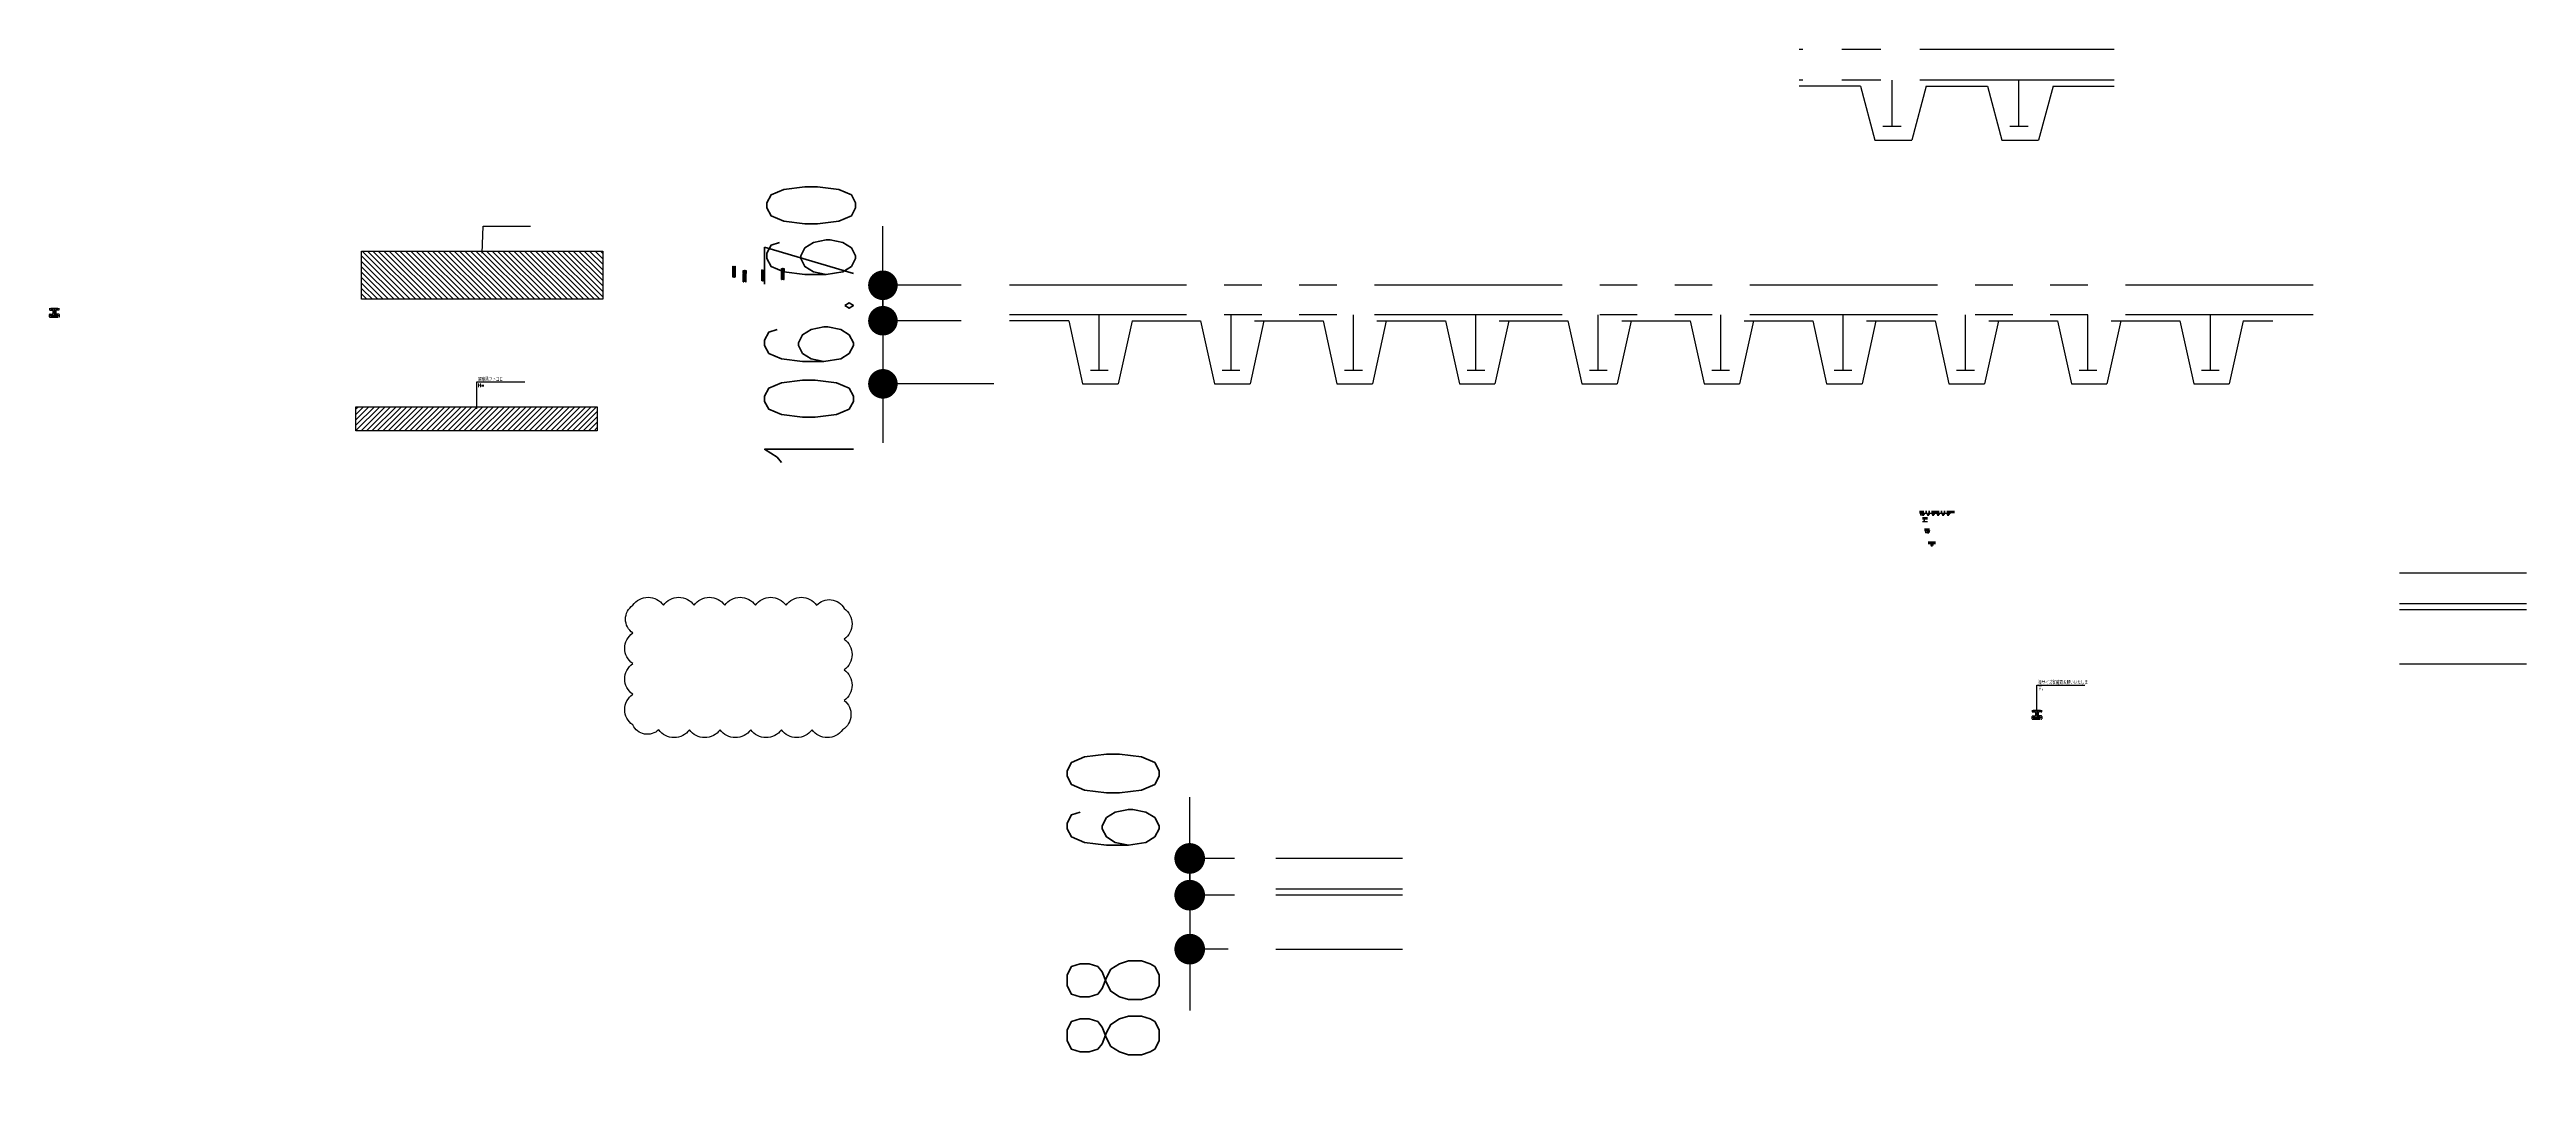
# Model space of a CAD drawing. Header units: inches. Extents: x 0 to 357596, y -35 to 212559.
# Drawn here: x 10852 to 113474, y 83853 to 126444 of the extents above; entities that cross this region are included whole.
import ezdxf

# ---------------------------------------------------------------- set-up
doc = ezdxf.new("R2010")
doc.units = ezdxf.units.IN
doc.header["$LTSCALE"] = 10
doc.header["$MEASUREMENT"] = 0
doc.linetypes.add('PHANTOM', pattern=[63.5, 31.75, -6.35, 6.35, -6.35, 6.35, -6.35])
for name, color, linetype in [('_P15_文字', 3, 'Continuous'), ('_P15_製品', 4, 'Continuous'), ('_P15_製品寸法', 9, 'Continuous'), ('_グラスウール', 2, 'BATTING'), ('_別途', 6, 'PHANTOM'), ('_製品', 4, 'Continuous'), ('_製品寸法', 9, 'Continuous'), ('_躯体', 8, 'Continuous')]:
    doc.layers.add(name, color=color, linetype=linetype)
doc.layers.add('_ポイント', color=1, linetype='Continuous', plot=False)
doc.styles.add('OKAMURA', font='simplex8.shx', dxfattribs={"width": 0.7, "bigfont": 'BIGFONT.shx'})
doc.linetypes.add('BATTING', pattern='A,0.00254,-2.54,[134,ltypeshp.shx,S=2.54,R=0,X=-2.54,Y=0],-5.08,[134,ltypeshp.shx,S=2.54,R=180,X=2.54,Y=0],-2.54', length=10.16254)
doc.dimstyles.new('OKAMURA-003', dxfattribs={"dimscale": 3, "dimtxt": 3, "dimasz": 1, "dimexe": 0, "dimexo": 3, "dimgap": 1, "dimtad": 1, "dimdec": 3, "dimdsep": 46, "dimtxsty": 'OKAMURA', "dimblk1": 'DOT', "dimblk2": 'DOT', "dimsah": 1, "dimcen": 0, "dimclrd": 9, "dimclre": 9, "dimclrt": 3, "dimadec": 0, "dimazin": 0, "dimtfac": 1, "dimtdec": 3, "dimtix": 1, "dimtmove": 2, "dimatfit": 3, "dimldrblk": 'NONE', "dimfxl": 0, "dimtolj": 1, "dimarcsym": 0})
doc.dimstyles.new('OKAMURA-050', dxfattribs={"dimscale": 50, "dimtxt": 3, "dimasz": 1, "dimexe": 0, "dimexo": 3, "dimgap": 1, "dimtad": 1, "dimdec": 8, "dimdsep": 46, "dimtxsty": 'OKAMURA', "dimblk1": 'DOT', "dimblk2": 'DOT', "dimsah": 1, "dimcen": 0, "dimclrt": 3, "dimadec": 0, "dimazin": 0, "dimtfac": 1, "dimtdec": 8, "dimtix": 1, "dimtmove": 2, "dimatfit": 3, "dimfxl": 1, "dimtolj": 1, "dimarcsym": 0})
pattern_1 = [(37.5, (0, 0), (-0.32, 9.78826), [0, -7.7216, 0, -8.636, 0, -8.255]), (7.5, (0, 0), (8.99047, 14.3365), [0, -4.1656, 0, -6.9596, 0, -2.667]), (327.5, (-6.248, 0), (15.81985, 0.02874), [0, -2.54, 0, -9.144, 0, -11.938]), (317.5, (-6.248, 0), (15.27113, 4.4586), [0, -1.27, 0, -5.9944, 0, -6.858])]

# ---------------------------------------------------------------- blocks, each defined once
blk = doc.blocks.new('_DOT')
at = {"color": 0, "linetype": 'ByBlock'}
blk.add_line((-0.5, 0), (-1, 0), dxfattribs=at)
at = {"color": 0, "linetype": 'ByBlock', "const_width": 0.5}
blk.add_lwpolyline([(-0.25, 0, 1), (0.25, 0, 1)], format="xyb", close=True, dxfattribs=at)
blk = doc.blocks.new('*D68')
at = {"layer": '_製品寸法', "color": 9, "lineweight": -2, "transparency": 16777216}
for p, q in [((59, 0), (45, 0)), ((45, -3), (45, -85)), ((114, -88), (45, -88))]:
    blk.add_line(p, q, dxfattribs=at)
at = {"layer": 'Defpoints', "color": 0, "transparency": 16777216}
for p in [(68, 0), (45, -88), (124, -88)]:
    blk.add_point(p, dxfattribs=at)
at = {"layer": '_製品寸法', "color": 9, "lineweight": -2, "transparency": 16777216, "xscale": 3, "yscale": 3, "zscale": 3}
for p, rotation in [((45, 0), 90), ((45, -88), 270)]:
    blk.add_blockref('_DOT', p, dxfattribs=dict(at, rotation=rotation))
at = {"layer": '_製品寸法', "color": 3, "transparency": 16777216, "insert": (38, -44), "char_height": 9, "attachment_point": 5, "rotation": 90, "style": 'OKAMURA'}
blk.add_mtext('\\A1;88', dxfattribs=at)
blk = doc.blocks.new('_None')
blk = doc.blocks.new('*D69')
at = {"layer": '_製品寸法', "color": 9, "lineweight": -2, "transparency": 16777216}
for p, q in [((59, 60), (45, 60)), ((45, 57), (45, 3)), ((59, 0), (45, 0))]:
    blk.add_line(p, q, dxfattribs=at)
at = {"layer": 'Defpoints', "color": 0, "transparency": 16777216}
for p in [(45, 0), (68, 60), (68, 0)]:
    blk.add_point(p, dxfattribs=at)
at = {"layer": '_製品寸法', "color": 9, "lineweight": -2, "transparency": 16777216, "xscale": 3, "yscale": 3, "zscale": 3}
for p, rotation in [((45, 60), 90), ((45, 0), 270)]:
    blk.add_blockref('_DOT', p, dxfattribs=dict(at, rotation=rotation))
at = {"layer": '_製品寸法', "color": 3, "transparency": 16777216, "insert": (38, 30), "char_height": 9, "attachment_point": 5, "rotation": 90, "style": 'OKAMURA'}
blk.add_mtext('\\A1;60', dxfattribs=at)
blk = doc.blocks.new('*D85')
at = {"layer": '_製品寸法', "color": 9, "lineweight": -2, "transparency": 16777216}
for p, q in [((74, 0), (60, 0)), ((60, -3), (60, -85)), ((64, -88), (60, -88))]:
    blk.add_line(p, q, dxfattribs=at)
at = {"layer": 'Defpoints', "color": 0, "transparency": 16777216}
for p in [(60, -88), (73, -88), (83, 0)]:
    blk.add_point(p, dxfattribs=at)
at = {"layer": '_製品寸法', "color": 9, "lineweight": -2, "transparency": 16777216, "xscale": 3, "yscale": 3, "zscale": 3}
for p, rotation in [((60, 0), 90), ((60, -88), 270)]:
    blk.add_blockref('_DOT', p, dxfattribs=dict(at, rotation=rotation))
at = {"layer": '_製品寸法', "color": 3, "transparency": 16777216, "insert": (52, -44), "char_height": 9, "attachment_point": 5, "rotation": 90, "style": 'OKAMURA'}
blk.add_mtext('\\A1;88', dxfattribs=at)
blk = doc.blocks.new('*D86')
at = {"layer": '_製品寸法', "color": 9, "lineweight": -2, "transparency": 16777216}
for p, q in [((74, 60), (60, 60)), ((60, 57), (60, 3)), ((74, 0), (60, 0))]:
    blk.add_line(p, q, dxfattribs=at)
at = {"layer": 'Defpoints', "color": 0, "transparency": 16777216}
for p in [(60, 0), (83, 60), (83, 0)]:
    blk.add_point(p, dxfattribs=at)
at = {"layer": '_製品寸法', "color": 9, "lineweight": -2, "transparency": 16777216, "xscale": 3, "yscale": 3, "zscale": 3}
for p, rotation in [((60, 60), 90), ((60, 0), 270)]:
    blk.add_blockref('_DOT', p, dxfattribs=dict(at, rotation=rotation))
at = {"layer": '_製品寸法', "color": 3, "transparency": 16777216, "insert": (52, 30), "char_height": 9, "attachment_point": 5, "rotation": 90, "style": 'OKAMURA'}
blk.add_mtext('\\A1;60', dxfattribs=at)
blk = doc.blocks.new('SAN_DEKKI_Y2')
at = {"layer": '_別途'}
for p, q in [((207, 60), (-100, 60)), ((51.5, 10), (-100, 10)), ((-100, 0), (0, 0)), ((0, 0), (23.5, -88)), ((51.5, -65), (51.5, 10)), ((207, 10), (51.5, 10)), ((107, 0), (83.5, -88)), ((107, 0), (207, 0)), ((23.5, -88), (83.5, -88)), ((36.5, -65), (66.5, -65))]:
    blk.add_line(p, q, dxfattribs=at)
blk = doc.blocks.new('*D75')
at = {"layer": '_製品寸法', "color": 9, "lineweight": -2, "transparency": 16777216}
for p, q in [((59, 0), (45, 0)), ((45, -3), (45, -85)), ((114, -88), (45, -88))]:
    blk.add_line(p, q, dxfattribs=at)
at = {"layer": 'Defpoints', "color": 0, "transparency": 16777216}
for p in [(68, 0), (45, -88), (124, -88)]:
    blk.add_point(p, dxfattribs=at)
at = {"layer": '_製品寸法', "color": 9, "lineweight": -2, "transparency": 16777216, "xscale": 3, "yscale": 3, "zscale": 3}
for p, rotation in [((45, 0), 90), ((45, -88), 270)]:
    blk.add_blockref('_DOT', p, dxfattribs=dict(at, rotation=rotation))
at = {"layer": '_製品寸法', "color": 3, "transparency": 16777216, "insert": (38, -44), "char_height": 9, "attachment_point": 5, "rotation": 90, "style": 'OKAMURA'}
blk.add_mtext('\\A1;88', dxfattribs=at)
blk = doc.blocks.new('*D76')
at = {"layer": '_製品寸法', "color": 9, "lineweight": -2, "transparency": 16777216}
for p, q in [((59, 60), (45, 60)), ((45, 57), (45, 3)), ((59, 0), (45, 0))]:
    blk.add_line(p, q, dxfattribs=at)
at = {"layer": 'Defpoints', "color": 0, "transparency": 16777216}
for p in [(45, 0), (68, 60), (68, 0)]:
    blk.add_point(p, dxfattribs=at)
at = {"layer": '_製品寸法', "color": 9, "lineweight": -2, "transparency": 16777216, "xscale": 3, "yscale": 3, "zscale": 3}
for p, rotation in [((45, 60), 90), ((45, 0), 270)]:
    blk.add_blockref('_DOT', p, dxfattribs=dict(at, rotation=rotation))
at = {"layer": '_製品寸法', "color": 3, "transparency": 16777216, "insert": (38, 30), "char_height": 9, "attachment_point": 5, "rotation": 90, "style": 'OKAMURA'}
blk.add_mtext('\\A1;60', dxfattribs=at)
blk = doc.blocks.new('*D114')
at = {"layer": '_P15_製品寸法', "color": 0, "lineweight": -2, "transparency": 16777216}
for p, q in [((-214.3, 50), (-214.3, 100)), ((-81.8, 0), (-214.3, 0)), ((-214.3, 0), (-214.3, -106.7)), ((-26.5, -106.7), (-214.3, -106.7)), ((-214.3, -156.7), (-214.3, -206.7))]:
    blk.add_line(p, q, dxfattribs=at)
at = {"layer": 'Defpoints', "color": 0, "transparency": 16777216}
for p in [(68.2, 0), (-214.3, -106.7), (123.5, -106.7)]:
    blk.add_point(p, dxfattribs=at)
at = {"layer": '_P15_製品寸法', "color": 0, "lineweight": -2, "transparency": 16777216, "xscale": 50, "yscale": 50, "zscale": 50}
for p, rotation in [((-214.3, 0), 270), ((-214.3, -106.7), 90)]:
    blk.add_blockref('_DOT', p, dxfattribs=dict(at, rotation=rotation))
at = {"layer": '_P15_製品寸法', "color": 3, "transparency": 16777216, "insert": (-339.3, -64.3), "char_height": 150, "attachment_point": 5, "rotation": 90, "style": 'OKAMURA'}
blk.add_mtext('\\A1;106.7', dxfattribs=at)
blk = doc.blocks.new('*D115')
at = {"layer": '_P15_製品寸法', "color": 0, "lineweight": -2, "transparency": 16777216}
for p, q in [((-214.3, 110), (-214.3, 160)), ((-81.8, 60), (-214.3, 60)), ((-214.3, 60), (-214.3, 0)), ((-81.8, 0), (-214.3, 0)), ((-214.3, -50), (-214.3, -100))]:
    blk.add_line(p, q, dxfattribs=at)
at = {"layer": 'Defpoints', "color": 0, "transparency": 16777216}
for p in [(68.2, 60), (-214.3, 0), (68.2, 0)]:
    blk.add_point(p, dxfattribs=at)
at = {"layer": '_P15_製品寸法', "color": 0, "lineweight": -2, "transparency": 16777216, "xscale": 50, "yscale": 50, "zscale": 50}
for p, rotation in [((-214.3, 60), 270), ((-214.3, 0), 90)]:
    blk.add_blockref('_DOT', p, dxfattribs=dict(at, rotation=rotation))
at = {"layer": '_P15_製品寸法', "color": 3, "transparency": 16777216, "insert": (-335.5, 150.2), "char_height": 150, "attachment_point": 5, "rotation": 90, "style": 'OKAMURA'}
blk.add_mtext('\\A1;60', dxfattribs=at)
blk = doc.blocks.new('*U95')
at = {"layer": '_別途'}
h = blk.add_hatch(dxfattribs=at)
h.set_pattern_fill('AR-SAND', color=256, scale=0.2, style=0)
h.set_pattern_definition(pattern_1)
h.paths.add_polyline_path([(-59, 457), (-46, 457), (-46, 332), (-59, 332)])
h = blk.add_hatch(dxfattribs=at)
h.set_pattern_fill('AR-SAND', color=256, scale=0.2, style=0)
h.set_pattern_definition(pattern_1)
h.paths.add_polyline_path([(-59, 0), (-46, 0), (-46, 322), (-59, 322)])
h = blk.add_hatch(dxfattribs=at)
h.set_pattern_fill('AR-SAND', color=256, scale=0.2, style=0)
h.set_pattern_definition(pattern_1)
h.paths.add_polyline_path([(-46, 457), (-34, 457), (-34, 332), (-46, 332)])
h = blk.add_hatch(dxfattribs=at)
h.set_pattern_fill('AR-SAND', color=256, scale=0.2, style=0)
h.set_pattern_definition(pattern_1)
h.paths.add_polyline_path([(-46, 0), (-34, 0), (-34, 322), (-46, 322)])
h = blk.add_hatch(dxfattribs=at)
h.set_pattern_fill('AR-SAND', color=256, scale=0.2, style=0)
h.set_pattern_definition(pattern_1)
h.paths.add_polyline_path([(34, 457), (46, 457), (46, 332), (34, 332)])
h = blk.add_hatch(dxfattribs=at)
h.set_pattern_fill('AR-SAND', color=256, scale=0.2, style=0)
h.set_pattern_definition(pattern_1)
h.paths.add_polyline_path([(34, 0), (46, 0), (46, 322), (34, 322)])
h = blk.add_hatch(dxfattribs=at)
h.set_pattern_fill('AR-SAND', color=256, scale=0.2, style=0)
h.set_pattern_definition(pattern_1)
h.paths.add_polyline_path([(46, 457), (59, 457), (59, 332), (46, 332)])
h = blk.add_hatch(dxfattribs=at)
h.set_pattern_fill('AR-SAND', color=256, scale=0.2, style=0)
h.set_pattern_definition(pattern_1)
h.paths.add_polyline_path([(46, 0), (59, 0), (59, 322), (46, 322)])
at = {"layer": '_グラスウール', "ltscale": 4}
for points in [[(0, 332), (0, 457), (0, 457)], [(0, 0), (0, 322), (0, 322)]]:
    blk.add_lwpolyline(points, dxfattribs=at)
at = {"layer": '_ポイント'}
blk.add_point((0, 457), dxfattribs=at)
at = {"layer": '_別途'}
for p, q in [((-59, 332), (-59, 457)), ((-59, 0), (-59, 322)), ((-46, 332), (-46, 457)), ((-46, 0), (-46, 322)), ((-34, 332), (-34, 457)), ((-34, 0), (-34, 322)), ((34, 332), (34, 457)), ((34, 0), (34, 322)), ((46, 0), (46, 322)), ((59, 332), (59, 457)), ((59, 0), (59, 322))]:
    blk.add_line(p, q, dxfattribs=at)
at = {"layer": '_製品'}
blk.add_line((46, 332), (46, 457), dxfattribs=at)
at = {"layer": 'Defpoints', "ltscale": 2}
for points in [[(-59, 457), (-46, 457), (-46, 332), (-59, 332)], [(-59, 0), (-46, 0), (-46, 322), (-59, 322)], [(-46, 457), (-34, 457), (-34, 332), (-46, 332)], [(-46, 0), (-34, 0), (-34, 322), (-46, 322)], [(34, 457), (46, 457), (46, 332), (34, 332)], [(34, 0), (46, 0), (46, 322), (34, 322)], [(46, 457), (59, 457), (59, 332), (46, 332)], [(46, 0), (59, 0), (59, 322), (46, 322)]]:
    blk.add_lwpolyline(points, close=True, dxfattribs=at)
blk = doc.blocks.new('BOLT')
at = {"layer": '_ポイント'}
blk.add_point((0, 0), dxfattribs=at)
at = {"layer": '_製品'}
for p, q in [((0, 10.969464), (-9.5, 5.484637)), ((-9.5, 5.484637), (-9.5, -5.484636)), ((0, 10.969464), (9.5, 5.484636)), ((9.5, 5.484636), (9.5, -5.484637)), ((-9.5, -5.484636), (0, -10.969464)), ((9.5, -5.484637), (0, -10.969464))]:
    blk.add_line(p, q, dxfattribs=at)
for radius in [9.5, 6]:
    blk.add_circle((0, 0), radius, dxfattribs=at)
blk = doc.blocks.new('ピース')
at = {"layer": '_製品', "ltscale": 2}
for p, q in [((-31, -50), (-31, 0)), ((-31, 0), (31, 0)), ((31, -50), (31, 0)), ((-31, -6), (31, -6)), ((-31, -50), (31, -50))]:
    blk.add_line(p, q, dxfattribs=at)
blk = doc.blocks.new('65ﾗﾝﾅｰ')
at = {"layer": '_製品', "ltscale": 2}
for p, q in [((-33.5, 40), (-33.5, 0)), ((-33.5, 40), (-32.7, 40)), ((-33.5, 0), (33.5, 0)), ((-32.7, 40), (-32.7, 0.8)), ((-32.7, 0.8), (32.7, 0.8)), ((32.7, 40), (32.7, 0.8)), ((33.5, 40), (32.7, 40)), ((33.5, 0), (33.5, 40))]:
    blk.add_line(p, q, dxfattribs=at)
blk = doc.blocks.new('*U97')
at = {"layer": '_製品'}
h = blk.add_hatch(dxfattribs=at)
h.set_pattern_fill('AR-SAND', color=256, scale=0.2, style=0)
h.set_pattern_definition([(37.5, (-647.514, -1076.187), (-0.320006, 9.788265), [0, -7.7216, 0, -8.636, 0, -8.255]), (7.5, (-647.514, -1076.187), (8.99047, 14.3365), [0, -4.1656, 0, -6.9596, 0, -2.667]), (327.5, (-653.762, -1076.187), (15.819847, 0.028744), [0, -2.54, 0, -9.144, 0, -11.938]), (317.5, (-653.762, -1076.187), (15.27113, 4.45859), [0, -1.27, 0, -5.9944, 0, -6.858])])
h.paths.add_polyline_path([(-59, 457), (-46, 457), (-46, 332), (-59, 332)])
h = blk.add_hatch(dxfattribs=at)
h.set_pattern_fill('AR-SAND', color=256, scale=0.2, style=0)
h.set_pattern_definition([(37.5, (-647.514, -1061.168), (-0.320006, 9.788265), [0, -7.7216, 0, -8.636, 0, -8.255]), (7.5, (-647.514, -1061.168), (8.99047, 14.3365), [0, -4.1656, 0, -6.9596, 0, -2.667]), (327.5, (-653.762, -1061.168), (15.819847, 0.028744), [0, -2.54, 0, -9.144, 0, -11.938]), (317.5, (-653.762, -1061.168), (15.27113, 4.45859), [0, -1.27, 0, -5.9944, 0, -6.858])])
h.paths.add_polyline_path([(-59, 0), (-46, 0), (-46, 322), (-59, 322)])
h = blk.add_hatch(dxfattribs=at)
h.set_pattern_fill('AR-SAND', color=256, scale=0.2, style=0)
h.set_pattern_definition([(37.5, (-635.014, -1076.187), (-0.320006, 9.788265), [0, -7.7216, 0, -8.636, 0, -8.255]), (7.5, (-635.014, -1076.187), (8.99047, 14.3365), [0, -4.1656, 0, -6.9596, 0, -2.667]), (327.5, (-641.262, -1076.187), (15.819847, 0.028744), [0, -2.54, 0, -9.144, 0, -11.938]), (317.5, (-641.262, -1076.187), (15.27113, 4.45859), [0, -1.27, 0, -5.9944, 0, -6.858])])
h.paths.add_polyline_path([(-46, 457), (-34, 457), (-34, 332), (-46, 332)])
h = blk.add_hatch(dxfattribs=at)
h.set_pattern_fill('AR-SAND', color=256, scale=0.2, style=0)
h.set_pattern_definition([(37.5, (-635.014, -1061.168), (-0.320006, 9.788265), [0, -7.7216, 0, -8.636, 0, -8.255]), (7.5, (-635.014, -1061.168), (8.99047, 14.3365), [0, -4.1656, 0, -6.9596, 0, -2.667]), (327.5, (-641.262, -1061.168), (15.819847, 0.028744), [0, -2.54, 0, -9.144, 0, -11.938]), (317.5, (-641.262, -1061.168), (15.27113, 4.45859), [0, -1.27, 0, -5.9944, 0, -6.858])])
h.paths.add_polyline_path([(-46, 0), (-34, 0), (-34, 322), (-46, 322)])
h = blk.add_hatch(dxfattribs=at)
h.set_pattern_fill('AR-SAND', color=256, scale=0.2, style=0)
h.set_pattern_definition([(37.5, (-670.014, -1076.187), (-0.320006, 9.788265), [0, -7.7216, 0, -8.636, 0, -8.255]), (7.5, (-670.014, -1076.187), (8.99047, 14.3365), [0, -4.1656, 0, -6.9596, 0, -2.667]), (327.5, (-676.262, -1076.187), (15.819847, 0.028744), [0, -2.54, 0, -9.144, 0, -11.938]), (317.5, (-676.262, -1076.187), (15.27113, 4.45859), [0, -1.27, 0, -5.9944, 0, -6.858])])
h.paths.add_polyline_path([(34, 457), (46, 457), (46, 332), (34, 332)])
h = blk.add_hatch(dxfattribs=at)
h.set_pattern_fill('AR-SAND', color=256, scale=0.2, style=0)
h.set_pattern_definition([(37.5, (-670.014, -1061.187), (-0.320006, 9.788265), [0, -7.7216, 0, -8.636, 0, -8.255]), (7.5, (-670.014, -1061.187), (8.99047, 14.3365), [0, -4.1656, 0, -6.9596, 0, -2.667]), (327.5, (-676.262, -1061.187), (15.819847, 0.028744), [0, -2.54, 0, -9.144, 0, -11.938]), (317.5, (-676.262, -1061.187), (15.27113, 4.45859), [0, -1.27, 0, -5.9944, 0, -6.858])])
h.paths.add_polyline_path([(34, 0), (46, 0), (46, 322), (34, 322)])
h = blk.add_hatch(dxfattribs=at)
h.set_pattern_fill('AR-SAND', color=256, scale=0.2, style=0)
h.set_pattern_definition([(37.5, (-657.514, -1076.187), (-0.320006, 9.788265), [0, -7.7216, 0, -8.636, 0, -8.255]), (7.5, (-657.514, -1076.187), (8.99047, 14.3365), [0, -4.1656, 0, -6.9596, 0, -2.667]), (327.5, (-663.762, -1076.187), (15.819847, 0.028744), [0, -2.54, 0, -9.144, 0, -11.938]), (317.5, (-663.762, -1076.187), (15.27113, 4.45859), [0, -1.27, 0, -5.9944, 0, -6.858])])
h.paths.add_polyline_path([(46, 457), (59, 457), (59, 332), (46, 332)])
h = blk.add_hatch(dxfattribs=at)
h.set_pattern_fill('AR-SAND', color=256, scale=0.2, style=0)
h.set_pattern_definition([(37.5, (-657.514, -1061.187), (-0.320006, 9.788265), [0, -7.7216, 0, -8.636, 0, -8.255]), (7.5, (-657.514, -1061.187), (8.99047, 14.3365), [0, -4.1656, 0, -6.9596, 0, -2.667]), (327.5, (-663.762, -1061.187), (15.819847, 0.028744), [0, -2.54, 0, -9.144, 0, -11.938]), (317.5, (-663.762, -1061.187), (15.27113, 4.45859), [0, -1.27, 0, -5.9944, 0, -6.858])])
h.paths.add_polyline_path([(46, 0), (59, 0), (59, 322), (46, 322)])
at = {"layer": '_グラスウール', "ltscale": 4}
for points in [[(0, 332), (0, 457), (0, 457)], [(0, 0), (0, 322), (0, 322)]]:
    blk.add_lwpolyline(points, dxfattribs=at)
at = {"layer": '_ポイント'}
blk.add_point((0, 457), dxfattribs=at)
at = {"layer": '_製品'}
for p, q in [((-59, 332), (-59, 457)), ((-59, 0), (-59, 322)), ((-46, 332), (-46, 457)), ((-46, 457), (-34, 457)), ((-46, 0), (-46, 322)), ((-34, 0), (-46, 0)), ((-34, 332), (-34, 457)), ((-34, 0), (-34, 322)), ((34, 332), (34, 457)), ((34, 457), (46, 457)), ((34, 0), (34, 322)), ((46, 0), (34, 0)), ((46, 332), (46, 457)), ((46, 0), (46, 322)), ((59, 332), (59, 457)), ((59, 0), (59, 322))]:
    blk.add_line(p, q, dxfattribs=at)
at = {"layer": 'Defpoints', "ltscale": 2}
for points in [[(-59, 457), (-46, 457), (-46, 332), (-59, 332)], [(-59, 0), (-46, 0), (-46, 322), (-59, 322)], [(-46, 457), (-34, 457), (-34, 332), (-46, 332)], [(-46, 0), (-34, 0), (-34, 322), (-46, 322)], [(34, 457), (46, 457), (46, 332), (34, 332)], [(34, 0), (46, 0), (46, 322), (34, 322)], [(46, 457), (59, 457), (59, 332), (46, 332)], [(46, 0), (59, 0), (59, 322), (46, 322)]]:
    blk.add_lwpolyline(points, close=True, dxfattribs=at)
at = {"layer": '_製品'}
for name, p in [('65ﾗﾝﾅｰ', (0, 65)), ('ピース', (0, 65)), ('BOLT', (0, 40))]:
    blk.add_blockref(name, p, dxfattribs=at)
blk = doc.blocks.new('*U96')
at = {"layer": '_製品'}
h = blk.add_hatch(dxfattribs=at)
h.set_pattern_fill('AR-SAND', color=256, scale=0.2, style=0)
h.set_pattern_definition(pattern_1)
h.paths.add_polyline_path([(-46, 332), (-33, 332), (-33, 457), (-46, 457)])
h.paths.add_polyline_path([(-46, 0), (-33, 0), (-33, 322), (-46, 322)])
at = {"layer": '_製品', "ltscale": 2}
h = blk.add_hatch(dxfattribs=at)
h.set_pattern_fill('AR-SAND', color=256, scale=0.2, style=0)
h.set_pattern_definition(pattern_1)
h.paths.add_polyline_path([(34, 332), (46, 332), (46, 457), (34, 457)])
h.paths.add_polyline_path([(34, 0), (46, 0), (46, 322), (34, 322)])
at = {"layer": '_グラスウール', "ltscale": 4}
for points in [[(0, 332), (0, 457), (0, 457)], [(0, 0), (0, 322), (0, 322)]]:
    blk.add_lwpolyline(points, dxfattribs=at)
at = {"layer": '_ポイント', "ltscale": 2}
blk.add_point((0, 0), dxfattribs=at)
blk.add_point((0, 0), dxfattribs=at)
at = {"layer": '_製品', "ltscale": 2}
for p, q in [((-33, 457), (-46, 457)), ((-46, 457), (-46, 332)), ((-46, 0), (-46, 322)), ((-33, 0), (-46, 0)), ((-33, 332), (-33, 457)), ((-33, 322), (-33, 0)), ((46, 457), (34, 457)), ((34, 457), (34, 332)), ((34, 322), (34, 0)), ((34, 0), (46, 0)), ((46, 332), (46, 457)), ((46, 0), (46, 322))]:
    blk.add_line(p, q, dxfattribs=at)
at = {"layer": 'Defpoints'}
for points in [[(-46, 332), (-46, 457), (-33, 457), (-33, 332)], [(-33, 322), (-33, 0), (-46, 0), (-46, 322)], [(34, 332), (34, 457), (46, 457), (46, 332)], [(46, 322), (46, 0), (34, 0), (34, 322)]]:
    blk.add_lwpolyline(points, close=True, dxfattribs=at)
at = {"layer": '_製品'}
for name, p in [('65ﾗﾝﾅｰ', (0, 65)), ('ピース', (0, 65)), ('BOLT', (0, 40))]:
    blk.add_blockref(name, p, dxfattribs=at)
blk = doc.blocks.new('*U94')
at = {"layer": '_別途'}
h = blk.add_hatch(dxfattribs=at)
h.set_pattern_fill('AR-SAND', color=256, scale=0.2, style=0)
h.set_pattern_definition(pattern_1)
h.paths.add_polyline_path([(-46, 332), (-33, 332), (-33, 457), (-46, 457)])
h.paths.add_polyline_path([(-46, 0), (-33, 0), (-33, 322), (-46, 322)])
h = blk.add_hatch(dxfattribs=at)
h.set_pattern_fill('AR-SAND', color=256, scale=0.2, style=0)
h.set_pattern_definition(pattern_1)
h.paths.add_polyline_path([(34, 332), (46, 332), (46, 457), (34, 457)])
h.paths.add_polyline_path([(34, 0), (46, 0), (46, 322), (34, 322)])
at = {"layer": '_グラスウール', "ltscale": 4}
for points in [[(0, 332), (0, 457), (0, 457)], [(0, 0), (0, 322), (0, 322)]]:
    blk.add_lwpolyline(points, dxfattribs=at)
at = {"layer": '_ポイント', "ltscale": 2}
blk.add_point((0, 0), dxfattribs=at)
blk.add_point((0, 0), dxfattribs=at)
at = {"layer": '_別途'}
for p, q in [((-46, 457), (-46, 332)), ((-46, 0), (-46, 322)), ((-33, 332), (-33, 457)), ((-33, 322), (-33, 0)), ((34, 457), (34, 332)), ((34, 322), (34, 0)), ((46, 332), (46, 457)), ((46, 0), (46, 322))]:
    blk.add_line(p, q, dxfattribs=at)
at = {"layer": 'Defpoints'}
for points in [[(-46, 332), (-46, 457), (-33, 457), (-33, 332)], [(-33, 322), (-33, 0), (-46, 0), (-46, 322)], [(34, 332), (34, 457), (46, 457), (46, 332)], [(46, 322), (46, 0), (34, 0), (34, 322)]]:
    blk.add_lwpolyline(points, close=True, dxfattribs=at)
blk = doc.blocks.new('*U109')
blk.add_line((0, 88), (0, 88))
blk.add_line((0, 88), (0, 88))
at = {"layer": '_別途'}
for p, q in [((514, 148), (0, 148)), ((514, 98), (0, 98)), ((100, 88), (0, 88)), ((100, 88), (123.5, 0)), ((151.5, 23), (151.5, 98)), ((207, 88), (183.5, 0)), ((207, 88), (307, 88)), ((307, 88), (330.5, 0)), ((307, 88), (330.5, 0)), ((358.5, 23), (358.5, 98)), ((358.5, 23), (358.5, 98)), ((414, 88), (390.5, 0)), ((414, 88), (390.5, 0)), ((414, 88), (514, 88)), ((123.5, 0), (183.5, 0)), ((136.5, 23), (166.5, 23)), ((330.5, 0), (390.5, 0)), ((330.5, 0), (390.5, 0)), ((343.5, 23), (373.5, 23)), ((343.5, 23), (373.5, 23))]:
    blk.add_line(p, q, dxfattribs=at)
blk = doc.blocks.new('*U110')
at = {"layer": '_別途'}
for p, q in [((207, 148), (0, 148)), ((207, 98), (0, 98)), ((207, 88), (0, 88)), ((0, 0), (207, 0))]:
    blk.add_line(p, q, dxfattribs=at)
blk = doc.blocks.new('*D112')
at = {"layer": '_P15_製品寸法', "color": 0, "lineweight": -2, "transparency": 16777216}
for p, q in [((-347.2, 138), (-347.2, 188)), ((-274.4, 88), (-347.2, 88)), ((-347.2, 88), (-347.2, 0)), ((-284.4, 0), (-347.2, 0)), ((-347.2, -50), (-347.2, -100))]:
    blk.add_line(p, q, dxfattribs=at)
at = {"layer": 'Defpoints', "color": 0, "transparency": 16777216}
for p in [(-124.4, 88), (-347.2, 0), (-134.4, 0)]:
    blk.add_point(p, dxfattribs=at)
at = {"layer": '_P15_製品寸法', "color": 0, "lineweight": -2, "transparency": 16777216, "xscale": 50, "yscale": 50, "zscale": 50}
for p, rotation in [((-347.2, 88), 270), ((-347.2, 0), 90)]:
    blk.add_blockref('_DOT', p, dxfattribs=dict(at, rotation=rotation))
at = {"layer": '_P15_製品寸法', "color": 3, "transparency": 16777216, "insert": (-472.2, -95.7), "char_height": 150, "attachment_point": 5, "rotation": 90, "style": 'OKAMURA'}
blk.add_mtext('\\A1;88', dxfattribs=at)
blk = doc.blocks.new('*D113')
at = {"layer": '_P15_製品寸法', "color": 0, "lineweight": -2, "transparency": 16777216}
for p, q in [((-347.2, 198), (-347.2, 248)), ((-274.4, 148), (-347.2, 148)), ((-347.2, 148), (-347.2, 88)), ((-274.4, 88), (-347.2, 88)), ((-347.2, 38), (-347.2, -12))]:
    blk.add_line(p, q, dxfattribs=at)
at = {"layer": 'Defpoints', "color": 0, "transparency": 16777216}
for p in [(-124.4, 148), (-347.2, 88), (-124.4, 88)]:
    blk.add_point(p, dxfattribs=at)
at = {"layer": '_P15_製品寸法', "color": 0, "lineweight": -2, "transparency": 16777216, "xscale": 50, "yscale": 50, "zscale": 50}
for p, rotation in [((-347.2, 148), 270), ((-347.2, 88), 90)]:
    blk.add_blockref('_DOT', p, dxfattribs=dict(at, rotation=rotation))
at = {"layer": '_P15_製品寸法', "color": 3, "transparency": 16777216, "insert": (-472.2, 241.5), "char_height": 150, "attachment_point": 5, "rotation": 90, "style": 'OKAMURA'}
blk.add_mtext('\\A1;60', dxfattribs=at)
blk = doc.blocks.new('P15_BONG_DA')
blk.add_lwpolyline([(-172.2, 14.2, -0.520567), (-122.2, 14.2, -0.520567), (-72.2, 14.2, -0.520567), (-22.2, 14.2, -0.520567), (27.8, 14.2, -0.520567), (77.8, 14.2, -0.520567), (127.8, 14.2, -0.520567), (172.6, 8.9, -0.520567), (172.6, -41.1, -0.520567), (172.6, -91.1, -0.520567), (172.6, -141.1, -0.520567), (170.2, -188.7, -0.520567), (120.2, -188.7, -0.520567), (70.2, -188.7, -0.520567), (20.2, -188.7, -0.520567), (-29.8, -188.7, -0.520567), (-79.8, -188.7, -0.520567), (-129.8, -188.7, -0.520567), (-172.2, -181, -0.520567), (-172.2, -131, -0.520567), (-172.2, -81, -0.520567), (-172.2, -31, -0.520567)], format="xyb", close=True)
blk = doc.blocks.new('*U377')
at = {"layer": '_別途'}
for p, q in [((-200, 0), (-200, -62)), ((-200, -360), (-200, -268)), ((-180, -82), (-79, -82)), ((-180, -248), (-79, -248)), ((-180, -380), (180, -380)), ((-59, -102), (-59, -185)), ((-59, -185), (-59, -228)), ((58, -102), (58, -192)), ((58, -185), (58, -228)), ((180, -82), (78, -82)), ((180, -248), (78, -248)), ((200, -62), (200, 0)), ((200, -268), (200, -360))]:
    blk.add_line(p, q, dxfattribs=at)
for centre, start, end in [((-180, -62), 180, 270), ((-180, -268), 90, 180), ((-180, -360), 180, 270), ((-79, -102), 0, 90), ((-79, -228), 270, 0), ((78, -102), 90, 180), ((78, -228), 180, 270), ((180, -62), 270, 0), ((180, -268), 0, 90), ((180, -360), 270, 0)]:
    blk.add_arc(centre, 20, start, end, dxfattribs=at)
at = {"layer": '_躯体'}
for p, q in [((-150, 0), (-150, -32)), ((-150, 0), (150, 0)), ((-150, -32), (-20, -32)), ((-150, -298), (-20, -298)), ((-150, -330), (-150, -298)), ((-150, -330), (150, -330)), ((-9, -43), (-9, -185)), ((-9, -185), (-9, -287)), ((8, -43), (8, -185)), ((8, -185), (8, -287)), ((150, -32), (19, -32)), ((150, -298), (19, -298)), ((150, -32), (150, 0)), ((150, -298), (150, -330))]:
    blk.add_line(p, q, dxfattribs=at)
for centre, start, end in [((-20, -43), 0, 90), ((-20, -287), 270, 0), ((19, -43), 90, 180), ((19, -287), 180, 270)]:
    blk.add_arc(centre, 11, start, end, dxfattribs=at)
blk = doc.blocks.new('*U371')
at = {"layer": '_躯体'}
h = blk.add_hatch(dxfattribs=at)
h.set_pattern_fill('ANSI31', color=256, scale=50)
h.set_pattern_definition([(45, (0, 0), (-112.2532, 112.2532), [])])
h.paths.add_polyline_path([(10000, 0), (0, 0), (0, -1000), (10000, -1000)])
for p, q in [((0, 0), (10000, 0)), ((0, -1000), (0, 0)), ((10000, 0), (10000, -1000)), ((10000, -1000), (0, -1000))]:
    blk.add_line(p, q, dxfattribs=at)
at = {"layer": '_P15_文字', "insert": (5063, 1212), "char_height": 150, "attachment_point": 1, "style": 'OKAMURA'}
blk.add_mtext_dynamic_manual_height_columns('建築梁フトコロH=', width=1114.89, gutter_width=37.5, heights=[0], dxfattribs=at)
at = {"layer": '_P15_文字'}
blk.add_leader([(5007, -88), (5007, 1028), (6997, 1028)], dimstyle='OKAMURA-050', override={"dimgap": 1, "dimtad": 0}, dxfattribs=at)
blk = doc.blocks.new('*U67')
at = {"layer": '_別途'}
for p, q in [((207, 60), (0, 60)), ((207, 10), (0, 10)), ((0, 0), (100, 0)), ((100, 0), (123.5, -88)), ((151.5, -65), (151.5, 10)), ((207, 0), (183.5, -88)), ((123.5, -88), (183.5, -88)), ((136.5, -65), (166.5, -65))]:
    blk.add_line(p, q, dxfattribs=at)
at = {"layer": '_製品寸法'}
for base, p1, p2, picture, middle in [((45.4118, 0), (68.2059, 60), (68.2059, 0), '*D69', (37.9118, 30)), ((45.4118, -88), (68.2059, 0), (123.5, -88), '*D68', (37.9118, -44))]:
    dim = blk.add_linear_dim(base=base, p1=p1, p2=p2, angle=90, dimstyle='OKAMURA-003', dxfattribs=at)
    dim.commit()
    dim.dimension.update_dxf_attribs({"geometry": picture, "text_midpoint": middle})
blk = doc.blocks.new('*U84')
at = {"layer": '_別途'}
for p, q in [((207, 60), (0, 60)), ((207, 10), (0, 10)), ((207, 0), (0, 0)), ((0, -88), (207, -88))]:
    blk.add_line(p, q, dxfattribs=at)
at = {"layer": '_製品寸法'}
for base, p1, p2, picture, middle in [((59.8413, 0), (82.6354, 60), (82.6354, 0), '*D86', (52.3413, 30)), ((59.8413, -88), (82.6354, 0), (72.6134, -88), '*D85', (52.3413, -44))]:
    dim = blk.add_linear_dim(base=base, p1=p1, p2=p2, angle=90, dimstyle='OKAMURA-003', dxfattribs=at)
    dim.commit()
    dim.dimension.update_dxf_attribs({"geometry": picture, "text_midpoint": middle})
blk = doc.blocks.new('*U74')
at = {"layer": '_別途'}
for p, q in [((1450.973, 60), (0, 60)), ((1450.973, 10), (0, 10)), ((100, 0), (0, 0)), ((100, 0), (123.5, -88)), ((151.5, -65), (151.5, 10)), ((207, 0), (183.5, -88)), ((207, 0), (257, 0)), ((257, 0), (307, 0)), ((307, 0), (330.5, -88)), ((358.5, -65), (358.5, 10)), ((414, 0), (390.5, -88)), ((414, 0), (464, 0)), ((464, 0), (514, 0)), ((514, 0), (537.5, -88)), ((565.5, -65), (565.5, 10)), ((621, 0), (597.5, -88)), ((621, 0), (671, 0)), ((671, 0), (721, 0)), ((721, 0), (744.5, -88)), ((772.5, -65), (772.5, 10)), ((828, 0), (804.5, -88)), ((828, 0), (878, 0)), ((878, 0), (928, 0)), ((928, 0), (951.5, -88)), ((979.5, -65), (979.5, 10)), ((1035, 0), (1011.5, -88)), ((1035, 0), (1085, 0)), ((1085, 0), (1135, 0)), ((1135, 0), (1158.5, -88)), ((1186.5, -65), (1186.5, 10)), ((1242, 0), (1218.5, -88)), ((1242, 0), (1292, 0)), ((123.5, -88), (183.5, -88)), ((136.5, -65), (166.5, -65)), ((330.5, -88), (390.5, -88)), ((343.5, -65), (373.5, -65)), ((537.5, -88), (597.5, -88)), ((550.5, -65), (580.5, -65)), ((744.5, -88), (804.5, -88)), ((757.5, -65), (787.5, -65)), ((951.5, -88), (1011.5, -88)), ((964.5, -65), (994.5, -65)), ((1158.5, -88), (1218.5, -88)), ((1171.5, -65), (1201.5, -65))]:
    blk.add_line(p, q, dxfattribs=at)
at = {"layer": '_製品寸法'}
for base, p1, p2, picture, middle in [((45.4118, 0), (68.2059, 60), (68.2059, 0), '*D76', (37.9118, 30)), ((45.4118, -88), (68.2059, 0), (123.5, -88), '*D75', (37.9118, -44))]:
    dim = blk.add_linear_dim(base=base, p1=p1, p2=p2, angle=90, dimstyle='OKAMURA-003', dxfattribs=at)
    dim.commit()
    dim.dimension.update_dxf_attribs({"geometry": picture, "text_midpoint": middle})
blk = doc.blocks.new('*U369')
at = {"layer": '_躯体'}
h = blk.add_hatch(dxfattribs=at)
h.set_pattern_fill('ANSI31', color=256, scale=50, angle=90)
h.set_pattern_definition([(135, (105533.23, 18846.78), (-112.2532, -112.2532), [])])
h.paths.add_polyline_path([(10000, -2000), (10000, 0), (0, 0), (0, -2000)])
for p, q in [((0, 0), (10000, 0)), ((0, -2000), (0, 0)), ((10000, 0), (10000, -2000)), ((10000, -2000), (0, -2000))]:
    blk.add_line(p, q, dxfattribs=at)
at = {"layer": '_P15_文字'}
blk.add_leader([(5007, -88), (5037, 1028), (6997, 1026)], dimstyle='OKAMURA-050', override={"dimgap": 1, "dimtad": 0}, dxfattribs=at)
blk = doc.blocks.new('*U81')
at = {"layer": '_別途'}
for p, q in [((2204.29, 60), (0, 60)), ((2204.29, 10), (0, 10)), ((100, 0), (0, 0)), ((100, 0), (123.5, -106.69)), ((151.5, -83.69), (151.5, 10)), ((207, 0), (183.5, -106.69)), ((207, 0), (323, 0)), ((323, 0), (346.5, -106.69)), ((374.5, -83.69), (374.5, 10)), ((430, 0), (406.5, -106.69)), ((414, 0), (530, 0)), ((430, 0), (480, 0)), ((530, 0), (553.5, -106.69)), ((581.5, -83.69), (581.5, 10)), ((637, 0), (613.5, -106.69)), ((621, 0), (737, 0)), ((637, 0), (687, 0)), ((737, 0), (760.5, -106.69)), ((788.5, -83.69), (788.5, 10)), ((844, 0), (820.5, -106.69)), ((828, 0), (944, 0)), ((844, 0), (894, 0)), ((944, 0), (967.5, -106.69)), ((995.5, -83.69), (995.5, 10)), ((1051, 0), (1027.5, -106.69)), ((1035, 0), (1151, 0)), ((1051, 0), (1101, 0)), ((1151, 0), (1174.5, -106.69)), ((1202.5, -83.69), (1202.5, 10)), ((1258, 0), (1234.5, -106.69)), ((1242, 0), (1358, 0)), ((1258, 0), (1308, 0)), ((1358, 0), (1381.5, -106.69)), ((1409.5, -83.69), (1409.5, 10)), ((1465, 0), (1441.5, -106.69)), ((1449, 0), (1565, 0)), ((1465, 0), (1515, 0)), ((1565, 0), (1588.5, -106.69)), ((1616.5, -83.69), (1616.5, 10)), ((1672, 0), (1648.5, -106.69)), ((1656, 0), (1772, 0)), ((1672, 0), (1722, 0)), ((1772, 0), (1795.5, -106.69)), ((1823.5, -83.69), (1823.5, 10)), ((1879, 0), (1855.5, -106.69)), ((1863, 0), (1979, 0)), ((1879, 0), (1929, 0)), ((1979, 0), (2002.5, -106.69)), ((2030.5, -83.69), (2030.5, 10)), ((2086, 0), (2062.5, -106.69)), ((2086, 0), (2136, 0)), ((136.5, -83.69), (166.5, -83.69)), ((359.5, -83.69), (389.5, -83.69)), ((566.5, -83.69), (596.5, -83.69)), ((773.5, -83.69), (803.5, -83.69)), ((980.5, -83.69), (1010.5, -83.69)), ((1187.5, -83.69), (1217.5, -83.69)), ((1394.5, -83.69), (1424.5, -83.69)), ((1601.5, -83.69), (1631.5, -83.69)), ((1808.5, -83.69), (1838.5, -83.69)), ((2015.5, -83.69), (2045.5, -83.69)), ((123.5, -106.69), (183.5, -106.69)), ((346.5, -106.69), (406.5, -106.69)), ((553.5, -106.69), (613.5, -106.69)), ((760.5, -106.69), (820.5, -106.69)), ((967.5, -106.69), (1027.5, -106.69)), ((1174.5, -106.69), (1234.5, -106.69)), ((1381.5, -106.69), (1441.5, -106.69)), ((1588.5, -106.69), (1648.5, -106.69)), ((1795.5, -106.69), (1855.5, -106.69)), ((2002.5, -106.69), (2062.5, -106.69))]:
    blk.add_line(p, q, dxfattribs=at)
at = {"layer": '_P15_製品寸法'}
for base, p1, p2, picture, middle in [((-214.27, 0), (68.21, 60), (68.21, 0), '*D115', (-335.55, 150.19)), ((-214.27, -106.69), (68.21, 0), (123.5, -106.69), '*D114', (-339.27, -64.27))]:
    dim = blk.add_linear_dim(base=base, p1=p1, p2=p2, angle=90, dimstyle='OKAMURA-050', override={"dimdec": 1}, dxfattribs=at)
    dim.commit()
    dim.dimension.update_dxf_attribs({"geometry": picture, "text_midpoint": middle, "dimtype": 160})
blk = doc.blocks.new('*U104')
at = {"layer": '_別途'}
for p, q in [((0, 148), (-207, 148)), ((0, 98), (-207, 98)), ((0, 88), (-207, 88)), ((-207, 0), (0, 0))]:
    blk.add_line(p, q, dxfattribs=at)
at = {"layer": '_P15_製品寸法'}
for base, p1, p2, picture, middle in [((-347.16, 88), (-124.36, 148), (-124.36, 88), '*D113', (-472.16, 241.55)), ((-347.16, 0), (-124.36, 88), (-134.39, 0), '*D112', (-472.16, -95.73))]:
    dim = blk.add_linear_dim(base=base, p1=p1, p2=p2, angle=90, dimstyle='OKAMURA-050', override={"dimdec": 1}, dxfattribs=at)
    dim.commit()
    dim.dimension.update_dxf_attribs({"geometry": picture, "text_midpoint": middle, "dimtype": 160})
blk = doc.blocks.new('*U375')
at = {"layer": '_別途'}
for p, q in [((-200, 0), (-200, -62)), ((-200, -360), (-200, -268)), ((-180, -82), (-79, -82)), ((-180, -248), (-79, -248)), ((-180, -380), (180, -380)), ((-59, -102), (-59, -185)), ((-59, -185), (-59, -228)), ((58, -102), (58, -192)), ((58, -185), (58, -228)), ((180, -82), (78, -82)), ((180, -248), (78, -248)), ((200, -62), (200, 0)), ((200, -268), (200, -360))]:
    blk.add_line(p, q, dxfattribs=at)
for centre, start, end in [((-180, -62), 180, 270), ((-180, -268), 90, 180), ((-180, -360), 180, 270), ((-79, -102), 0, 90), ((-79, -228), 270, 0), ((78, -102), 90, 180), ((78, -228), 180, 270), ((180, -62), 270, 0), ((180, -268), 0, 90), ((180, -360), 270, 0)]:
    blk.add_arc(centre, 20, start, end, dxfattribs=at)
at = {"layer": '_躯体'}
for p, q in [((-150, 0), (-150, -32)), ((-150, 0), (150, 0)), ((-150, -32), (-20, -32)), ((-150, -298), (-20, -298)), ((-150, -330), (-150, -298)), ((-150, -330), (150, -330)), ((-9, -43), (-9, -185)), ((-9, -185), (-9, -287)), ((8, -43), (8, -185)), ((8, -185), (8, -287)), ((150, -32), (19, -32)), ((150, -298), (19, -298)), ((150, -32), (150, 0)), ((150, -298), (150, -330))]:
    blk.add_line(p, q, dxfattribs=at)
for centre, start, end in [((-20, -43), 0, 90), ((-20, -287), 270, 0), ((19, -43), 90, 180), ((19, -287), 180, 270)]:
    blk.add_arc(centre, 11, start, end, dxfattribs=at)
at = {"layer": '_P15_文字', "insert": (56, 1212), "char_height": 150, "attachment_point": 1, "style": 'OKAMURA'}
blk.add_mtext_dynamic_manual_height_columns('梁サイズ御確認お願いいたします。', width=2097.45, gutter_width=37.5, heights=[0], dxfattribs=at)
at = {"layer": '_P15_文字'}
blk.add_leader([(0, 0), (0, 1028), (1990, 1026)], dimstyle='OKAMURA-050', override={"dimgap": 1, "dimtad": 0}, dxfattribs=at)

msp = doc.modelspace()

# ---------------------------------------------------------------- block references
for name, p, xscale, yscale, zscale in [('*U109', (83343, 122684), 25.4, 25.4, 25.4), ('*U81', (50630, 115206), 24.5, 24.5, 24.5), ('*U110', (108216, 100991), 25.4, 25.4, 25.4), ('*U104', (66910, 89169), 25.4, 25.4, 25.4)]:
    msp.add_blockref(name, p, dxfattribs=dict(xscale=xscale, yscale=yscale, zscale=zscale))
for name, p in [('*U369', (23776, 118094)), ('*U94', (39211, 117014)), ('*U95', (39653, 116825)), ('*U96', (40410, 116857)), ('*U97', (41231, 116920)), ('*U371', (23546, 111642)), ('*U74', (88325, 107237)), ('*U84', (88457, 106983)), ('*U67', (88537, 106509)), ('SAN_DEKKI_Y2', (88786, 105974)), ('*U375', (93192, 99078))]:
    msp.add_blockref(name, p)
at = {"layer": '_P15_製品'}
msp.add_blockref('*U377', (11052, 115731), dxfattribs=at)
at = {"layer": '_躯体', "color": 0, "xscale": 25.4, "yscale": 25.4, "zscale": 25.4}
msp.add_blockref('P15_BONG_DA', (39389, 103056), dxfattribs=at)

doc.saveas('drawing.dxf')
